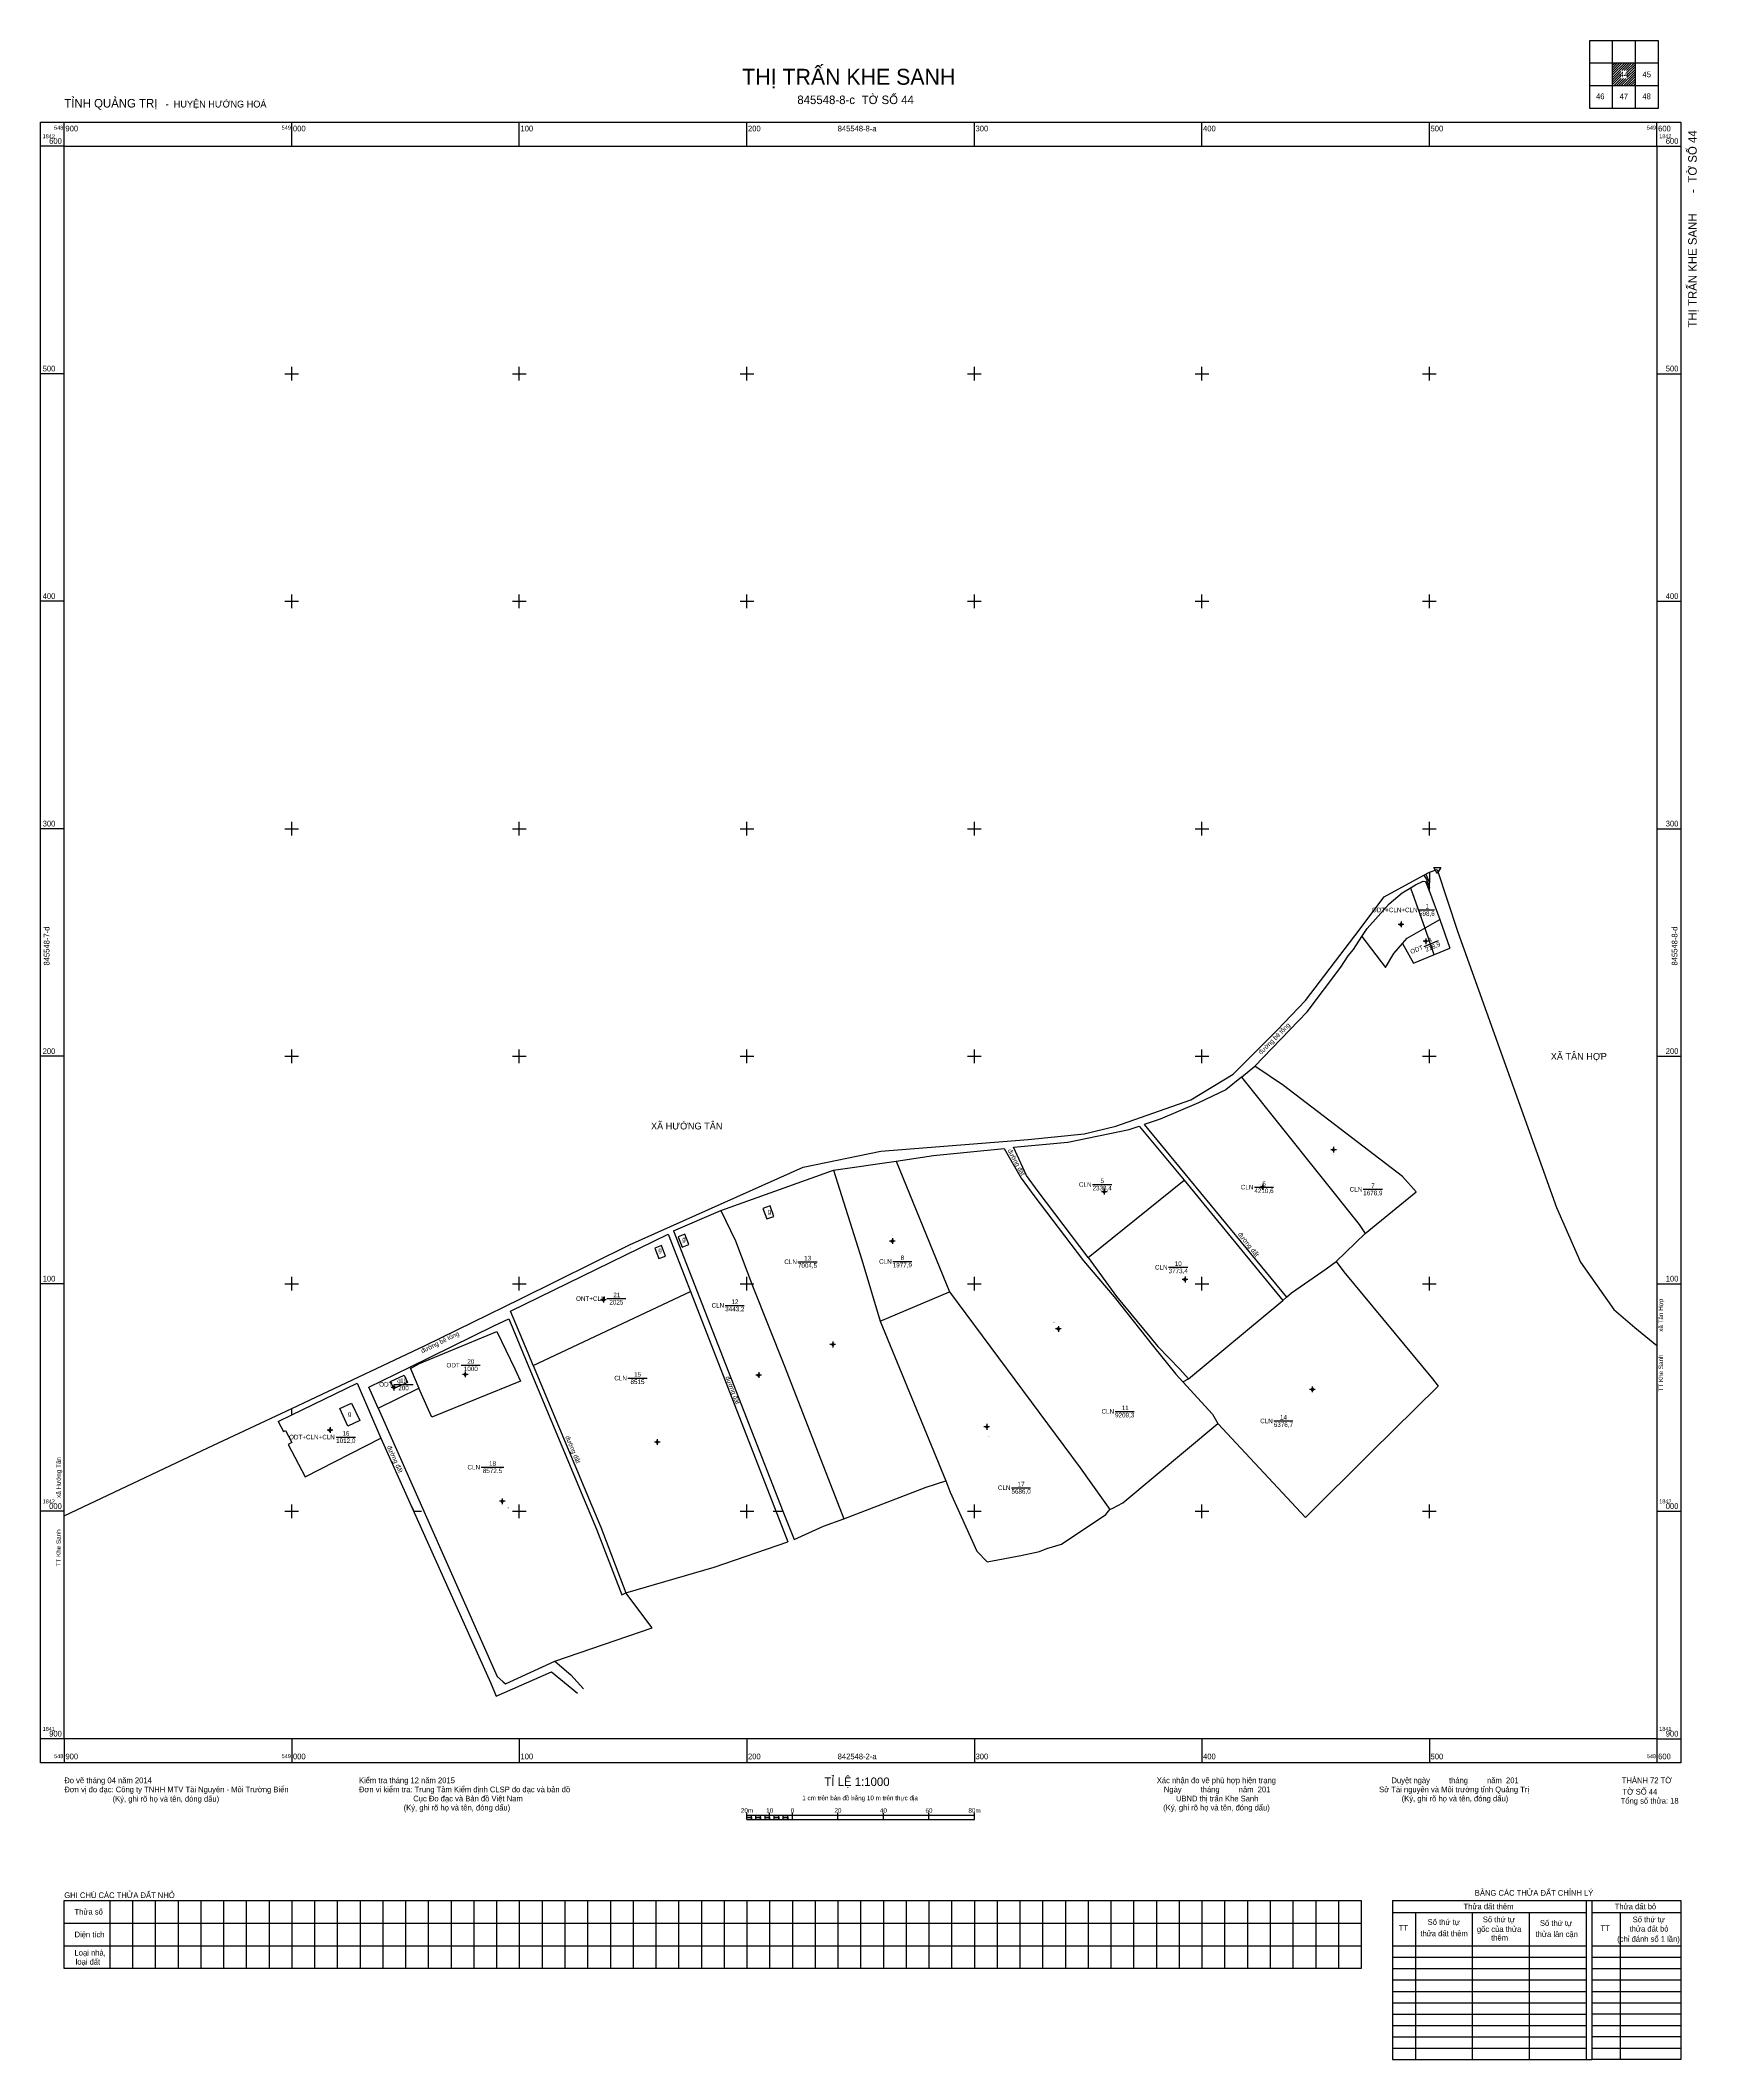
# Model space of a CAD drawing. Extents: x 548890 to 549618, y 1841759 to 1842646.
import ezdxf

# ---------------------------------------------------------------- set-up
doc = ezdxf.new("R2010")
doc.units = 0
for name, color, linetype in [('Level 10', 7, 'Continuous'), ('Level 11', 7, 'Continuous'), ('Level 13', 7, 'Continuous'), ('Level 14', 7, 'Continuous'), ('Level 15', 7, 'Continuous'), ('Level 16', 7, 'Continuous'), ('Level 2', 7, 'Continuous'), ('Level 23', 7, 'Continuous'), ('Level 24', 7, 'Continuous'), ('Level 28', 7, 'Continuous'), ('Level 31', 7, 'Continuous'), ('Level 4', 7, 'Continuous'), ('Level 46', 7, 'Continuous'), ('Level 48', 7, 'Continuous'), ('Level 50', 7, 'Continuous'), ('Level 63', 7, 'Continuous')]:
    doc.layers.add(name, color=color, linetype=linetype)

msp = doc.modelspace()

# ---------------------------------------------------------------- linework, layer by layer
at = {"layer": 'Level 10'}
for p, q in [((549265.67, 1842153.96), (549289.13, 1842096.5)), ((549350.07, 1842111.54), (549392.15, 1842145.47)), ((549458.98, 1842109.85), (549471.8, 1842122.14)), ((549106.09, 1842064.09), (549175.27, 1842096.67)), ((549258.66, 1842083.61), (549289.13, 1842096.5)), ((549394.06, 1842058.28), (549435.61, 1842092.69)), ((549435.61, 1842092.69), (549437.25, 1842094.09)), ((549051.88, 1842063.34), (549088.85, 1842081.46)), ((549258.66, 1842083.61), (549287.49, 1842013.38)), ((549051.88, 1842063.34), (549052.16, 1842062.69)), ((549052.16, 1842062.69), (549055.9, 1842054.18)), ((549052.16, 1842062.69), (549052.16, 1842062.69)), ((549037.94, 1842045.38), (549055.9, 1842054.18))]:
    msp.add_line(p, q, dxfattribs=at)
for points in [[(549488.1, 1842249.59), (549490.24, 1842251.87), (549504.57, 1842260.16)], [(549470.33, 1842252.61), (549480.66, 1842239.02), (549484.38, 1842245.16), (549488.1, 1842249.59)], [(549488.1, 1842249.59), (549493.07, 1842240.97), (549508.91, 1842247.55)], [(549471.8, 1842122.14), (549494.17, 1842140.34), (549488.15, 1842147.08), (549435.87, 1842187.13), (549423.33, 1842195.62)], [(549417.47, 1842190.87), (549469.15, 1842126.08), (549471.8, 1842122.14)], [(549238.08, 1842149.97), (549250.48, 1842110.49), (549258.66, 1842083.61)], [(549188.55, 1842132.15), (549194.95, 1842118.89), (549202.48, 1842099.05), (549216.48, 1842063.72), (549242.64, 1841996.65)], [(549458.98, 1842109.85), (549462.43, 1842105.29), (549501.32, 1842058.28), (549503.89, 1842055.05), (549474.22, 1842025.91), (549445.54, 1841997.25), (549407.06, 1842038.57)], [(549437.25, 1842094.09), (549439.39, 1842096.03), (549454.59, 1842106.57), (549458.98, 1842109.85)], [(549289.13, 1842096.5), (549346.49, 1842019.16), (549356.53, 1842004.86), (549359.57, 1842000.85)], [(549052.16, 1842062.69), (549056.1, 1842065), (549090.05, 1842078.97), (549097.97, 1842062.55), (549100.53, 1842057.25), (549061.61, 1842041.31), (549060.13, 1842044.65), (549055.9, 1842054.18)], [(549037.94, 1842045.38), (549033.92, 1842054.54), (549051.88, 1842063.34)], [(549391.58, 1842056.94), (549404.69, 1842042.64), (549407.06, 1842038.57)], [(548994.04, 1842039.47), (548996.3, 1842035.04), (548997.17, 1842035.5), (548999.97, 1842030.22), (548998.34, 1842029.35), (549005.83, 1842015.08), (549039.2, 1842032.14)], [(549359.57, 1842000.85), (549360.84, 1842001.34), (549365.19, 1842003.73), (549407.06, 1842038.57)], [(549242.64, 1841996.65), (549278.86, 1842010.66), (549287.49, 1842013.38)], [(549287.49, 1842013.38), (549289.32, 1842008.47), (549301.12, 1841982.44), (549305.57, 1841977.74), (549320.44, 1841980.54), (549328.66, 1841982.38), (549331.79, 1841983.58), (549338.3, 1841985.54), (549357.73, 1841998.55), (549359.57, 1842000.85)], [(549220.76, 1841987.59), (549233.74, 1841993.47), (549242.64, 1841996.65)], [(549146.85, 1841964.23), (549185.65, 1841975.46), (549218.07, 1841986.63)], [(549115.55, 1841934.09), (549158.41, 1841948.79), (549146.85, 1841964.23)]]:
    msp.add_lwpolyline(points, dxfattribs=at)
at = {"layer": 'Level 11'}
for p, q in [((549486.9, 1842257.98), (549486.27, 1842257.98)), ((549487.52, 1842258.6), (549486.9, 1842257.98)), ((549486.9, 1842257.98), (549487.52, 1842257.35)), ((549487.52, 1842259.23), (549487.52, 1842258.6)), ((549488.15, 1842257.98), (549487.52, 1842258.6)), ((549487.52, 1842257.35), (549488.15, 1842257.98)), ((549487.52, 1842257.35), (549487.52, 1842256.73)), ((549488.77, 1842257.98), (549488.15, 1842257.98)), ((549497.81, 1842250.56), (549497.19, 1842250.56)), ((549498.44, 1842251.19), (549497.81, 1842250.56)), ((549497.81, 1842250.56), (549498.44, 1842249.94)), ((549498.44, 1842251.81), (549498.44, 1842251.19)), ((549499.06, 1842250.56), (549498.44, 1842251.19)), ((549498.44, 1842249.94), (549499.06, 1842250.56)), ((549498.44, 1842249.94), (549498.44, 1842249.31)), ((549499.69, 1842250.56), (549499.06, 1842250.56)), ((549457.24, 1842158.88), (549456.62, 1842158.88)), ((549457.87, 1842159.51), (549457.24, 1842158.88)), ((549457.24, 1842158.88), (549457.87, 1842158.26)), ((549457.87, 1842160.13), (549457.87, 1842159.51)), ((549458.49, 1842158.88), (549457.87, 1842159.51)), ((549457.87, 1842158.26), (549458.49, 1842158.88)), ((549457.87, 1842158.26), (549457.87, 1842157.63)), ((549459.12, 1842158.88), (549458.49, 1842158.88)), ((549356.44, 1842140.44), (549355.82, 1842140.44)), ((549357.07, 1842141.06), (549356.44, 1842140.44)), ((549356.44, 1842140.44), (549357.07, 1842139.81)), ((549357.07, 1842141.69), (549357.07, 1842141.06)), ((549357.69, 1842140.44), (549357.07, 1842141.06)), ((549357.07, 1842139.81), (549357.69, 1842140.44)), ((549357.07, 1842139.81), (549357.07, 1842139.19)), ((549358.32, 1842140.44), (549357.69, 1842140.44)), ((549426.09, 1842142.48), (549425.47, 1842142.48)), ((549426.72, 1842143.1), (549426.09, 1842142.48)), ((549426.09, 1842142.48), (549426.72, 1842141.85)), ((549426.72, 1842143.73), (549426.72, 1842143.1)), ((549427.34, 1842142.48), (549426.72, 1842143.1)), ((549426.72, 1842141.85), (549427.34, 1842142.48)), ((549426.72, 1842141.85), (549426.72, 1842141.23)), ((549427.97, 1842142.48), (549427.34, 1842142.48)), ((549263.32, 1842118.78), (549262.7, 1842118.78)), ((549263.95, 1842119.41), (549263.32, 1842118.78)), ((549263.32, 1842118.78), (549263.95, 1842118.16)), ((549263.95, 1842120.03), (549263.95, 1842119.41)), ((549264.57, 1842118.78), (549263.95, 1842119.41)), ((549263.95, 1842118.16), (549264.57, 1842118.78)), ((549263.95, 1842118.16), (549263.95, 1842117.53)), ((549265.2, 1842118.78), (549264.57, 1842118.78)), ((549391.94, 1842101.88), (549391.32, 1842101.88)), ((549392.57, 1842102.51), (549391.94, 1842101.88)), ((549391.94, 1842101.88), (549392.57, 1842101.26)), ((549392.57, 1842103.13), (549392.57, 1842102.51)), ((549393.19, 1842101.88), (549392.57, 1842102.51)), ((549392.57, 1842101.26), (549393.19, 1842101.88)), ((549392.57, 1842101.26), (549392.57, 1842100.63)), ((549393.82, 1842101.88), (549393.19, 1842101.88)), ((549136.33, 1842092.98), (549135.71, 1842092.98)), ((549136.96, 1842093.6), (549136.33, 1842092.98)), ((549136.33, 1842092.98), (549136.96, 1842092.35)), ((549136.96, 1842094.23), (549136.96, 1842093.6)), ((549137.58, 1842092.98), (549136.96, 1842093.6)), ((549136.96, 1842092.35), (549137.58, 1842092.98)), ((549136.96, 1842092.35), (549136.96, 1842091.73)), ((549138.21, 1842092.98), (549137.58, 1842092.98)), ((549336.31, 1842080.14), (549335.68, 1842080.14)), ((549336.93, 1842080.77), (549336.31, 1842080.14)), ((549336.31, 1842080.14), (549336.93, 1842079.52)), ((549336.93, 1842081.39), (549336.93, 1842080.77)), ((549337.56, 1842080.14), (549336.93, 1842080.77)), ((549336.93, 1842079.52), (549337.56, 1842080.14)), ((549336.93, 1842079.52), (549336.93, 1842078.89)), ((549338.18, 1842080.14), (549337.56, 1842080.14)), ((549237.16, 1842073.31), (549236.53, 1842073.31)), ((549237.78, 1842073.94), (549237.16, 1842073.31)), ((549237.16, 1842073.31), (549237.78, 1842072.69)), ((549237.78, 1842074.56), (549237.78, 1842073.94)), ((549238.41, 1842073.31), (549237.78, 1842073.94)), ((549237.78, 1842072.69), (549238.41, 1842073.31)), ((549237.78, 1842072.69), (549237.78, 1842072.06)), ((549239.03, 1842073.31), (549238.41, 1842073.31)), ((549075.58, 1842060.14), (549074.96, 1842060.14)), ((549076.21, 1842060.77), (549075.58, 1842060.14)), ((549075.58, 1842060.14), (549076.21, 1842059.52)), ((549076.21, 1842061.39), (549076.21, 1842060.77)), ((549076.83, 1842060.14), (549076.21, 1842060.77)), ((549076.21, 1842059.52), (549076.83, 1842060.14)), ((549076.21, 1842059.52), (549076.21, 1842058.89)), ((549077.46, 1842060.14), (549076.83, 1842060.14)), ((549204.6, 1842059.87), (549203.98, 1842059.87)), ((549205.23, 1842060.5), (549204.6, 1842059.87)), ((549204.6, 1842059.87), (549205.23, 1842059.25)), ((549205.23, 1842061.12), (549205.23, 1842060.5)), ((549205.85, 1842059.87), (549205.23, 1842060.5)), ((549205.23, 1842059.25), (549205.85, 1842059.87)), ((549206.48, 1842059.87), (549205.85, 1842059.87)), ((549044.29, 1842054.36), (549043.66, 1842054.36)), ((549044.91, 1842054.99), (549044.29, 1842054.36)), ((549044.29, 1842054.36), (549044.91, 1842053.74)), ((549044.91, 1842055.61), (549044.91, 1842054.99)), ((549045.54, 1842054.36), (549044.91, 1842054.99)), ((549044.91, 1842053.74), (549045.54, 1842054.36)), ((549044.91, 1842053.74), (549044.91, 1842053.11)), ((549046.16, 1842054.36), (549045.54, 1842054.36)), ((549205.23, 1842059.25), (549205.23, 1842058.62)), ((549447.91, 1842053.55), (549447.28, 1842053.55)), ((549448.53, 1842054.18), (549447.91, 1842053.55)), ((549447.91, 1842053.55), (549448.53, 1842052.93)), ((549448.53, 1842054.8), (549448.53, 1842054.18)), ((549449.16, 1842053.55), (549448.53, 1842054.18)), ((549448.53, 1842052.93), (549449.16, 1842053.55)), ((549448.53, 1842052.93), (549448.53, 1842052.3)), ((549449.78, 1842053.55), (549449.16, 1842053.55)), ((549016.19, 1842035.7), (549015.57, 1842035.7)), ((549016.82, 1842036.32), (549016.19, 1842035.7)), ((549016.19, 1842035.7), (549016.82, 1842035.07)), ((549016.82, 1842036.95), (549016.82, 1842036.32)), ((549017.44, 1842035.7), (549016.82, 1842036.32)), ((549016.82, 1842035.07), (549017.44, 1842035.7)), ((549016.82, 1842035.07), (549016.82, 1842034.45)), ((549018.07, 1842035.7), (549017.44, 1842035.7)), ((549304.83, 1842037.12), (549304.21, 1842037.12)), ((549305.46, 1842037.75), (549304.83, 1842037.12)), ((549304.83, 1842037.12), (549305.46, 1842036.5)), ((549305.46, 1842038.37), (549305.46, 1842037.75)), ((549306.08, 1842037.12), (549305.46, 1842037.75)), ((549305.46, 1842036.5), (549306.08, 1842037.12)), ((549305.46, 1842036.5), (549305.46, 1842035.87)), ((549306.71, 1842037.12), (549306.08, 1842037.12)), ((549159.96, 1842030.45), (549159.34, 1842030.45)), ((549160.59, 1842031.07), (549159.96, 1842030.45)), ((549159.96, 1842030.45), (549160.59, 1842029.82)), ((549160.59, 1842031.7), (549160.59, 1842031.07)), ((549161.21, 1842030.45), (549160.59, 1842031.07)), ((549160.59, 1842029.82), (549161.21, 1842030.45)), ((549160.59, 1842029.82), (549160.59, 1842029.2)), ((549161.84, 1842030.45), (549161.21, 1842030.45)), ((549091.86, 1842004.4), (549091.24, 1842004.4)), ((549092.49, 1842005.03), (549091.86, 1842004.4)), ((549091.86, 1842004.4), (549092.49, 1842003.78)), ((549092.49, 1842005.65), (549092.49, 1842005.03)), ((549093.11, 1842004.4), (549092.49, 1842005.03)), ((549092.49, 1842003.78), (549093.11, 1842004.4)), ((549092.49, 1842003.78), (549092.49, 1842003.15)), ((549093.74, 1842004.4), (549093.11, 1842004.4))]:
    msp.add_line(p, q, dxfattribs=at)
for centre in [(549487.52, 1842257.98), (549498.44, 1842250.56), (549457.87, 1842158.88), (549357.07, 1842140.44), (549426.72, 1842142.48), (549263.95, 1842118.78), (549392.57, 1842101.88), (549136.96, 1842092.98), (549336.93, 1842080.14), (549237.78, 1842073.31), (549076.21, 1842060.14), (549205.23, 1842059.87), (549044.91, 1842054.36), (549448.53, 1842053.55), (549016.82, 1842035.7), (549305.46, 1842037.12), (549160.59, 1842030.45), (549092.49, 1842004.4)]:
    msp.add_circle(centre, 0.15, dxfattribs=at)
at = {"layer": 'Level 13'}
for p, q in [((549495.41, 1842264.31), (549502.28, 1842264.31)), ((549497.62, 1842248.28), (549503.98, 1842250.91)), ((549351.94, 1842143.64), (549360.36, 1842143.64)), ((549423.06, 1842142.48), (549431.48, 1842142.48)), ((549470.91, 1842141.51), (549479.34, 1842141.51)), ((549222.42, 1842109.67), (549230.86, 1842109.67)), ((549264.09, 1842109.82), (549272.52, 1842109.82)), ((549385.35, 1842107.26), (549393.76, 1842107.26)), ((549138.42, 1842093.48), (549146.84, 1842093.48)), ((549190.47, 1842090.51), (549198.89, 1842090.51)), ((549074.43, 1842064.22), (549082.85, 1842064.22)), ((549044.85, 1842055.77), (549053.27, 1842055.77)), ((549147.71, 1842058.55), (549156.13, 1842058.55)), ((549361.84, 1842043.89), (549370.27, 1842043.89)), ((549431.6, 1842039.7), (549440.02, 1842039.7)), ((549019.52, 1842032.63), (549027.94, 1842032.63)), ((549083.18, 1842019.39), (549093.16, 1842019.39)), ((549316.3, 1842010.36), (549324.72, 1842010.36))]:
    msp.add_line(p, q, dxfattribs=at)
at = {"layer": 'Level 14'}
for points in [[(549207.09, 1842133.08), (549208.74, 1842128.51), (549211.87, 1842129.64), (549210.21, 1842134.22)], [(549169.77, 1842120.69), (549171.54, 1842116.09), (549174.52, 1842117.24), (549172.75, 1842121.84)], [(549164.23, 1842112.2), (549162.47, 1842116.82), (549159.51, 1842115.69), (549161.27, 1842111.07)], [(549044.86, 1842053.9), (549043.41, 1842057.05), (549049.36, 1842059.8), (549050.82, 1842056.65)], [(549021.05, 1842045.15), (549026.26, 1842047.59), (549029.88, 1842039.84), (549024.67, 1842037.4)]]:
    msp.add_lwpolyline(points, close=True, dxfattribs=at)
at = {"layer": 'Level 23'}
for p, q in [((549504.57, 1842260.16), (549508.91, 1842247.55)), ((549417.47, 1842190.87), (549423.33, 1842195.62)), ((549188.55, 1842132.15), (549238.08, 1842149.97)), ((549238.08, 1842149.97), (549265.67, 1842153.96)), ((549392.15, 1842145.47), (549435.61, 1842092.69)), ((549167.74, 1842123.33), (549188.55, 1842132.15)), ((549167.74, 1842123.33), (549215.83, 1842000)), ((549167.74, 1842123.33), (549167.74, 1842123.33)), ((549175.27, 1842096.67), (549218.07, 1841986.63)), ((549391.58, 1842056.94), (549394.06, 1842058.28)), ((549039.2, 1842032.14), (549051.92, 1842003.74)), ((549051.92, 1842003.74), (549053.59, 1842000)), ((549215.83, 1842000), (549220.76, 1841987.59)), ((549114.15, 1841929.49), (549125.53, 1841920.12)), ((549483.84, 1841829), (549610.5, 1841829)), ((549483.84, 1841829), (549483.84, 1841759)), ((549568.84, 1841829), (549568.84, 1841759)), ((549571.34, 1841829), (549571.34, 1841759)), ((549610.5, 1841829), (549610.5, 1841759)), ((549483.84, 1841823.63), (549568.84, 1841823.63)), ((549493.84, 1841823.63), (549493.84, 1841759)), ((549518.84, 1841823.63), (549518.84, 1841759)), ((549543.84, 1841823.63), (549543.84, 1841759)), ((549571.34, 1841823.63), (549610.5, 1841823.63)), ((549583.84, 1841823.63), (549583.84, 1841759)), ((549483.84, 1841809), (549568.84, 1841809)), ((549483.84, 1841804), (549568.84, 1841804)), ((549571.34, 1841809), (549610.5, 1841809)), ((549571.34, 1841804), (549610.5, 1841804)), ((549483.84, 1841799), (549568.84, 1841799)), ((549483.84, 1841794), (549568.84, 1841794)), ((549571.34, 1841799), (549610.5, 1841799)), ((549571.34, 1841794), (549610.5, 1841794)), ((549483.84, 1841789), (549568.84, 1841789)), ((549571.34, 1841789), (549610.5, 1841789)), ((549483.84, 1841784), (549568.84, 1841784)), ((549483.84, 1841779), (549568.84, 1841779)), ((549571.34, 1841784), (549610.5, 1841784)), ((549610.5, 1841779), (549571.34, 1841779)), ((549483.84, 1841774), (549568.84, 1841774)), ((549483.84, 1841769), (549568.84, 1841769)), ((549571.34, 1841774), (549610.5, 1841774)), ((549610.5, 1841769), (549571.34, 1841769)), ((549483.84, 1841764), (549568.84, 1841764)), ((549483.84, 1841759), (549568.84, 1841759)), ((549568.84, 1841759), (549571.34, 1841759)), ((549571.34, 1841764), (549610.5, 1841764)), ((549610.5, 1841759), (549571.34, 1841759))]:
    msp.add_line(p, q, dxfattribs=at)
for points in [[(549470.33, 1842252.61), (549472.6, 1842256.18), (549482.29, 1842266.95), (549488.06, 1842271.82), (549491.23, 1842273.68), (549493.83, 1842275.41), (549497.24, 1842276.95), (549498.34, 1842276.85), (549500, 1842272.4), (549504.57, 1842260.16)], [(549423.33, 1842195.62), (549446.31, 1842219.5), (549461, 1842239.23), (549464.22, 1842244.2), (549466.68, 1842246.87), (549470.33, 1842252.61)], [(549417.47, 1842190.87), (549410.47, 1842185.21), (549398.5, 1842179.57), (549381.59, 1842172.42), (549374.62, 1842170.07), (549437.25, 1842094.09)], [(549350.07, 1842111.54), (549328.09, 1842140.62), (549322.92, 1842147.56), (549317.2, 1842160.01), (549341.01, 1842162.25), (549368.01, 1842167.83), (549372.44, 1842169.33), (549392.15, 1842145.47)], [(549265.67, 1842153.96), (549281.99, 1842156.38), (549313.02, 1842159.42), (549320.52, 1842146.42), (549326.2, 1842138.85), (549347.95, 1842110.06), (549361.37, 1842094.24), (549378.78, 1842072.36), (549388.55, 1842060.28), (549391.58, 1842056.94)], [(549106.09, 1842064.09), (549103.85, 1842069.45), (549096.14, 1842087.9), (549165.47, 1842121.86), (549172.81, 1842102.99), (549175.27, 1842096.67)], [(549350.07, 1842111.54), (549362.53, 1842094.38), (549380.68, 1842072.49), (549390.28, 1842062.42), (549394.06, 1842058.28)], [(549088.85, 1842081.46), (549095.34, 1842084.64), (549103.48, 1842065.16), (549133.99, 1841992.19), (549145.06, 1841963.28), (549146.85, 1841964.23)], [(549106.09, 1842064.09), (549131.91, 1842002.37), (549135.84, 1841992.96), (549146.85, 1841964.23)], [(548994.04, 1842039.47), (549000, 1842042.36), (549028.79, 1842056.31), (549039.2, 1842032.14)], [(549037.94, 1842045.38), (549090.26, 1841927.32), (549092.68, 1841925.24), (549093.92, 1841924.17), (549115.55, 1841934.09)], [(549051.92, 1842003.74), (549087.33, 1841924.75), (549089.85, 1841918.72), (549114.15, 1841929.49)], [(549115.55, 1841934.09), (549122.6, 1841928.13), (549128.26, 1841921.95)], [(549200, 1841864.5), (549200, 1841867.5)], [(549200, 1841866.5), (549300, 1841866.5)], [(549200, 1841864.5), (549300, 1841864.5)], [(549202, 1841864.5), (549202, 1841866.5)], [(549204, 1841864.5), (549204, 1841866.5)], [(549206, 1841864.5), (549206, 1841866.5)], [(549208, 1841864.5), (549208, 1841866.5)], [(549210, 1841864.5), (549210, 1841867.5)], [(549210, 1841864.5), (549210, 1841866.5)], [(549212, 1841864.5), (549212, 1841866.5)], [(549214, 1841864.5), (549214, 1841866.5)], [(549216, 1841864.5), (549216, 1841866.5)], [(549218, 1841864.5), (549218, 1841866.5)], [(549220, 1841864.5), (549220, 1841867.5)], [(549240, 1841864.5), (549240, 1841867.5)], [(549260, 1841864.5), (549260, 1841867.5)], [(549280, 1841864.5), (549280, 1841867.5)], [(549300, 1841864.5), (549300, 1841867.5)], [(549470, 1841799), (548900, 1841799), (548900, 1841829), (549470, 1841829)], [(548920, 1841829), (548920, 1841799)], [(548930, 1841829), (548930, 1841799)], [(548940, 1841829), (548940, 1841799)], [(548950, 1841829), (548950, 1841799)], [(548960, 1841829), (548960, 1841799)], [(548970, 1841829), (548970, 1841799)], [(548980, 1841829), (548980, 1841799)], [(548990, 1841829), (548990, 1841799)], [(549000, 1841829), (549000, 1841799)], [(549010, 1841829), (549010, 1841799)], [(549020, 1841829), (549020, 1841799)], [(549030, 1841829), (549030, 1841799)], [(549040, 1841829), (549040, 1841799)], [(549050, 1841829), (549050, 1841799)], [(549060, 1841829), (549060, 1841799)], [(549070, 1841829), (549070, 1841799)], [(549080, 1841829), (549080, 1841799)], [(549090, 1841829), (549090, 1841799)], [(549100, 1841829), (549100, 1841799)], [(549110, 1841829), (549110, 1841799)], [(549120, 1841829), (549120, 1841799)], [(549130, 1841829), (549130, 1841799)], [(549140, 1841829), (549140, 1841799)], [(549150, 1841829), (549150, 1841799)], [(549160, 1841829), (549160, 1841799)], [(549170, 1841829), (549170, 1841799)], [(549180, 1841829), (549180, 1841799)], [(549190, 1841829), (549190, 1841799)], [(549200, 1841829), (549200, 1841799)], [(549210, 1841829), (549210, 1841799)], [(549220, 1841829), (549220, 1841799)], [(549230, 1841829), (549230, 1841799)], [(549240, 1841829), (549240, 1841799)], [(549250, 1841829), (549250, 1841799)], [(549260, 1841829), (549260, 1841799)], [(549270, 1841829), (549270, 1841799)], [(549280, 1841829), (549280, 1841799)], [(549290, 1841829), (549290, 1841799)], [(549300, 1841829), (549300, 1841799)], [(549310, 1841829), (549310, 1841799)], [(549320, 1841829), (549320, 1841799)], [(549330, 1841829), (549330, 1841799)], [(549340, 1841829), (549340, 1841799)], [(549350, 1841829), (549350, 1841799)], [(549360, 1841829), (549360, 1841799)], [(549370, 1841829), (549370, 1841799)], [(549380, 1841829), (549380, 1841799)], [(549390, 1841829), (549390, 1841799)], [(549400, 1841829), (549400, 1841799)], [(549410, 1841829), (549410, 1841799)], [(549420, 1841829), (549420, 1841799)], [(549430, 1841829), (549430, 1841799)], [(549440, 1841829), (549440, 1841799)], [(549450, 1841829), (549450, 1841799)], [(549460, 1841829), (549460, 1841799)], [(549470, 1841829), (549470, 1841799)], [(548900, 1841819), (549470, 1841819)], [(548900, 1841809), (549470, 1841809)]]:
    msp.add_lwpolyline(points, dxfattribs=at)
for points in [[(549200, 1841864.5), (549200, 1841865.5), (549202, 1841865.5), (549202, 1841864.5)], [(549204, 1841864.5), (549204, 1841865.5), (549206, 1841865.5), (549206, 1841864.5)], [(549208, 1841864.5), (549208, 1841865.5), (549210, 1841865.5), (549210, 1841864.5)], [(549212, 1841864.5), (549212, 1841865.5), (549214, 1841865.5), (549214, 1841864.5)], [(549216, 1841864.5), (549216, 1841865.5), (549218, 1841865.5), (549218, 1841864.5)]]:
    msp.add_lwpolyline(points, close=True, dxfattribs=at)
at = {"layer": 'Level 24'}
for p, q in [((549500, 1842274.11), (549500, 1842276.17)), ((549500, 1842272.4), (549500, 1842274.11)), ((549000, 1842042.36), (549000, 1842045.25)), ((549053.59, 1842000), (549057.03, 1842000)), ((549211.53, 1842000), (549215.83, 1842000))]:
    msp.add_line(p, q, dxfattribs=at)
for points in [[(549497.55, 1842279.6), (549498.49, 1842280.1), (549500, 1842280.91)], [(549500, 1842280.91), (549500, 1842276.17)]]:
    msp.add_lwpolyline(points, dxfattribs=at)
at = {"layer": 'Level 31'}
msp.add_line((549498.49, 1842280.1), (549500, 1842276.17), dxfattribs=at)
msp.add_lwpolyline([(549497.55, 1842279.6), (549498.75, 1842277.65), (549499.07, 1842276.7), (549500, 1842274.11)], dxfattribs=at)
at = {"layer": 'Level 46'}
for points in [[(549497.55, 1842279.6), (549500, 1842280.91), (549503.46, 1842282.06)], [(549503.46, 1842282.06), (549512.54, 1842254.6), (549555.91, 1842133.55), (549566.36, 1842109.43), (549580.99, 1842088.64), (549590.34, 1842080.72), (549600, 1842072.84)], [(549224.71, 1842151.28), (549258.86, 1842158.33), (549323.63, 1842163.39), (549348.2, 1842165.92), (549362.2, 1842169.26), (549395.09, 1842180.89), (549413.79, 1842192.18), (549433.03, 1842211.43), (549445.54, 1842224.52), (549467.23, 1842252.98), (549480.06, 1842270.06), (549497.55, 1842279.6)], [(548900, 1841997.96), (548963.08, 1842027.91), (549000, 1842045.25), (549058.68, 1842072.82), (549100.46, 1842093.34), (549148.47, 1842117.12), (549224.71, 1842151.28)]]:
    msp.add_lwpolyline(points, dxfattribs=at)
msp.add_lwpolyline([(549501.96, 1842282.94), (549504.96, 1842282.94), (549503.46, 1842280.34)], close=True, dxfattribs=at)
at = {"layer": 'Level 50'}
for p, q in [((549491.73, 1842274.01), (549497.91, 1842256.31)), ((549497.91, 1842256.31), (549501.98, 1842244.67))]:
    msp.add_line(p, q, dxfattribs=at)
at = {"layer": 'Level 63'}
for p, q in [((549580.5, 1842635.56), (549581.44, 1842636.5)), ((549580.5, 1842634.5), (549582.5, 1842636.5)), ((549580.5, 1842633.44), (549583.56, 1842636.5)), ((549580.5, 1842632.38), (549584.62, 1842636.5)), ((549580.5, 1842631.32), (549585.68, 1842636.5)), ((549580.5, 1842630.25), (549586.75, 1842636.5)), ((549584.56, 1842633.25), (549587.81, 1842636.5)), ((549585.62, 1842633.25), (549588.87, 1842636.5)), ((549586.68, 1842633.25), (549589.93, 1842636.5)), ((549580.5, 1842629.19), (549584.18, 1842632.87)), ((549580.5, 1842628.13), (549584.18, 1842631.81)), ((549580.5, 1842627.07), (549584.18, 1842630.75)), ((549580.99, 1842626.5), (549584.24, 1842629.75)), ((549582.05, 1842626.5), (549585.3, 1842629.75)), ((549583.11, 1842626.5), (549586.36, 1842629.75)), ((549584.17, 1842626.5), (549590.5, 1842632.83)), ((549585.23, 1842626.5), (549590.5, 1842631.77)), ((549586.29, 1842626.5), (549590.5, 1842630.71)), ((549586.81, 1842632.32), (549590.5, 1842636.01)), ((549586.81, 1842631.26), (549590.5, 1842634.95)), ((549586.81, 1842630.2), (549590.5, 1842633.89)), ((549587.35, 1842626.5), (549590.5, 1842629.65)), ((549588.41, 1842626.5), (549590.5, 1842628.59)), ((549589.47, 1842626.5), (549590.5, 1842627.53))]:
    msp.add_line(p, q, dxfattribs=at)
for points in [[(549600.5, 1842616.5), (549570.5, 1842616.5), (549570.5, 1842646.5), (549600.5, 1842646.5)], [(548889.5, 1842610.5), (549610.5, 1842610.5), (549610.5, 1841889.5), (548889.5, 1841889.5)], [(548900, 1842600), (549600, 1842600), (549600, 1841900), (548900, 1841900)]]:
    msp.add_lwpolyline(points, close=True, dxfattribs=at)
for points in [[(549580.5, 1842616.5), (549580.5, 1842646.5)], [(549590.5, 1842616.5), (549590.5, 1842646.5)], [(549600.5, 1842636.5), (549570.5, 1842636.5)], [(549600.5, 1842626.5), (549570.5, 1842626.5)], [(548900, 1842600), (548900, 1842610.5)], [(549000, 1842600), (549000, 1842610.5)], [(549100, 1842600), (549100, 1842610.5)], [(549200, 1842600), (549200, 1842610.5)], [(549300, 1842600), (549300, 1842610.5)], [(549400, 1842600), (549400, 1842610.5)], [(549500, 1842600), (549500, 1842610.5)], [(549600, 1842600), (549600, 1842610.5)], [(548900, 1842600), (548889.5, 1842600)], [(549600, 1842600), (549610.5, 1842600)], [(548900, 1842500), (548889.5, 1842500)], [(548997, 1842500), (549003, 1842500)], [(549000, 1842497), (549000, 1842503)], [(549097, 1842500), (549103, 1842500)], [(549100, 1842497), (549100, 1842503)], [(549197, 1842500), (549203, 1842500)], [(549200, 1842497), (549200, 1842503)], [(549297, 1842500), (549303, 1842500)], [(549300, 1842497), (549300, 1842503)], [(549397, 1842500), (549403, 1842500)], [(549400, 1842497), (549400, 1842503)], [(549497, 1842500), (549503, 1842500)], [(549500, 1842497), (549500, 1842503)], [(549600, 1842500), (549610.5, 1842500)], [(548900, 1842400), (548889.5, 1842400)], [(548997, 1842400), (549003, 1842400)], [(549000, 1842397), (549000, 1842403)], [(549097, 1842400), (549103, 1842400)], [(549100, 1842397), (549100, 1842403)], [(549197, 1842400), (549203, 1842400)], [(549200, 1842397), (549200, 1842403)], [(549297, 1842400), (549303, 1842400)], [(549300, 1842397), (549300, 1842403)], [(549397, 1842400), (549403, 1842400)], [(549400, 1842397), (549400, 1842403)], [(549497, 1842400), (549503, 1842400)], [(549500, 1842397), (549500, 1842403)], [(549600, 1842400), (549610.5, 1842400)], [(548900, 1842300), (548889.5, 1842300)], [(548997, 1842300), (549003, 1842300)], [(549000, 1842297), (549000, 1842303)], [(549097, 1842300), (549103, 1842300)], [(549100, 1842297), (549100, 1842303)], [(549197, 1842300), (549203, 1842300)], [(549200, 1842297), (549200, 1842303)], [(549297, 1842300), (549303, 1842300)], [(549300, 1842297), (549300, 1842303)], [(549397, 1842300), (549403, 1842300)], [(549400, 1842297), (549400, 1842303)], [(549497, 1842300), (549503, 1842300)], [(549500, 1842297), (549500, 1842303)], [(549600, 1842300), (549610.5, 1842300)], [(549000, 1842197), (549000, 1842203)], [(549100, 1842197), (549100, 1842203)], [(549200, 1842197), (549200, 1842203)], [(549300, 1842197), (549300, 1842203)], [(549400, 1842197), (549400, 1842203)], [(549500, 1842197), (549500, 1842203)], [(548900, 1842200), (548889.5, 1842200)], [(548997, 1842200), (549003, 1842200)], [(549097, 1842200), (549103, 1842200)], [(549197, 1842200), (549203, 1842200)], [(549297, 1842200), (549303, 1842200)], [(549397, 1842200), (549403, 1842200)], [(549497, 1842200), (549503, 1842200)], [(549600, 1842200), (549610.5, 1842200)], [(548900, 1842100), (548889.5, 1842100)], [(548997, 1842100), (549003, 1842100)], [(549000, 1842097), (549000, 1842103)], [(549097, 1842100), (549103, 1842100)], [(549100, 1842097), (549100, 1842103)], [(549197, 1842100), (549203, 1842100)], [(549200, 1842097), (549200, 1842103)], [(549297, 1842100), (549303, 1842100)], [(549300, 1842097), (549300, 1842103)], [(549397, 1842100), (549403, 1842100)], [(549400, 1842097), (549400, 1842103)], [(549497, 1842100), (549503, 1842100)], [(549500, 1842097), (549500, 1842103)], [(549600, 1842100), (549610.5, 1842100)], [(548900, 1842000), (548889.5, 1842000)], [(548997, 1842000), (549003, 1842000)], [(549000, 1841997), (549000, 1842003)], [(549097, 1842000), (549103, 1842000)], [(549100, 1841997), (549100, 1842003)], [(549197, 1842000), (549203, 1842000)], [(549200, 1841997), (549200, 1842003)], [(549297, 1842000), (549303, 1842000)], [(549300, 1841997), (549300, 1842003)], [(549397, 1842000), (549403, 1842000)], [(549400, 1841997), (549400, 1842003)], [(549497, 1842000), (549503, 1842000)], [(549500, 1841997), (549500, 1842003)], [(549600, 1842000), (549610.5, 1842000)], [(548900, 1841900), (548889.5, 1841900)], [(548900, 1841900), (548900, 1841889.5)], [(549000, 1841900), (549000, 1841889.5)], [(549100, 1841900), (549100, 1841889.5)], [(549200, 1841900), (549200, 1841889.5)], [(549300, 1841900), (549300, 1841889.5)], [(549400, 1841900), (549400, 1841889.5)], [(549500, 1841900), (549500, 1841889.5)], [(549600, 1841900), (549600, 1841889.5)], [(549600, 1841900), (549610.5, 1841900)]]:
    msp.add_lwpolyline(points, dxfattribs=at)

# ---------------------------------------------------------------- texts
at = {"layer": 'Level 13'}
for s, p in [('1', (549498.32, 1842264.91)), ('5', (549355.43, 1842144.24)), ('6', (549426.56, 1842143.08)), ('7', (549474.41, 1842142.11)), ('13', (549225.15, 1842110.27)), ('8', (549267.59, 1842110.42)), ('10', (549388.07, 1842107.86)), ('12', (549193.2, 1842091.11)), ('15', (549150.42, 1842059.15)), ('11', (549364.76, 1842044.49)), ('14', (549434.32, 1842040.3)), ('18', (549086.68, 1842019.99)), ('17', (549319.02, 1842010.96))]:
    msp.add_text(s, height=2, dxfattribs=at).set_placement(p)
for s, rotation, p in [('4', 22.5582, (549499.91, 1842249.88)), ('21', 360, (549141.33, 1842094.08)), ('20', 360, (549077.15, 1842064.82)), ('19', 360, (549047.57, 1842056.37)), ('16', 360, (549022.24, 1842033.23))]:
    msp.add_text(s, height=2, rotation=rotation, dxfattribs=at).set_placement(p)
at = {"layer": 'Level 15'}
for s, p in [('UBND thị trấn quản lý', (549498.32, 1842277.66)), ('Khối 1', (549498.8, 1842277.54)), ('Khối 1', (549498.8, 1842277.42)), ('UBND thị trấn quản lý', (549498.82, 1842279.07)), ('DTL', (549498.86, 1842277.78)), ('2', (549498.97, 1842277.9)), ('Khối 1', (549499.3, 1842278.95)), ('Khối 1', (549499.3, 1842278.83)), ('DGT', (549499.34, 1842279.19)), ('3', (549499.46, 1842279.31)), ('ODT+CLN', (549487.22, 1842259.33)), ('Khối 1', (549487.37, 1842259.09)), ('Khối 1', (549487.37, 1842258.97)), ('1', (549487.54, 1842259.45)), ('Khối 1', (549498.64, 1842249.89)), ('Khối 1', (549498.64, 1842249.77)), ('ODT', (549498.68, 1842250.13)), ('4', (549498.8, 1842250.25)), ('7', (549458.11, 1842157.09)), ('Khối 1', (549457.96, 1842156.73)), ('Khối 1', (549457.96, 1842156.61)), ('CLN', (549458.01, 1842156.97)), ('Khối 1', (549354.86, 1842144.48)), ('Khối 1', (549354.86, 1842144.36)), ('CLN', (549354.91, 1842144.72)), ('5', (549355.02, 1842144.84)), ('Khối 1', (549425.25, 1842143.4)), ('Khối 1', (549425.25, 1842143.28)), ('CLN', (549425.3, 1842143.64)), ('6', (549425.41, 1842143.76)), ('UBND thị trấn quản lý', (549148.18, 1842115.58)), ('Khối 1', (549148.66, 1842115.46)), ('Khối 1', (549148.66, 1842115.34)), ('DGT', (549148.7, 1842115.7)), ('9', (549148.82, 1842115.82)), ('Khối 1', (549262.79, 1842119.85)), ('Khối 1', (549262.79, 1842119.73)), ('CLN', (549262.84, 1842120.09)), ('8', (549262.95, 1842120.21)), ('Khối 1', (549392.38, 1842101.57)), ('Khối 1', (549392.38, 1842101.45)), ('CLN', (549392.43, 1842101.81)), ('Bình', (549392.44, 1842101.69)), ('Số', (549392.5, 1842101.33)), ('10', (549392.5, 1842101.93)), ('Khối 1', (549334.71, 1842082.88)), ('Khối 1', (549334.71, 1842082.76)), ('CLN', (549334.76, 1842083.12)), ('11', (549334.84, 1842083.24)), ('Hoàng Thị Thuận', (549237.74, 1842073.54)), ('Phan Hương Xen', (549237.75, 1842073.9)), ('Khóm1', (549238.06, 1842073.78)), ('Khối 7', (549238.06, 1842073.66)), ('CLN', (549238.12, 1842074.02)), ('13', (549238.19, 1842074.14)), ('Thôn An Lợi -Triệu Độ -Triệu Phong', (549203.71, 1842060.17)), ('Hoàng Thị Thuận', (549204.28, 1842059.93)), ('Phan Văn Diệp', (549204.35, 1842060.29)), ('Khối 7', (549204.6, 1842060.05)), ('CLN', (549204.66, 1842060.41)), ('12', (549204.74, 1842060.53)), ('Nguyễn Thị Nga', (549448.47, 1842054.12)), ('Trần Văn My', (549448.56, 1842054.48)), ('Khối 1', (549448.76, 1842054.36)), ('Khối 1', (549448.76, 1842054.24)), ('CLN', (549448.81, 1842054.6)), ('14', (549448.88, 1842054.72)), ('Nguyễn Văn Hoàng', (549016.34, 1842035.75)), ('Cao Thị Chanh', (549016.47, 1842035.39)), ('ODT+CLN', (549016.58, 1842035.87)), ('Khối 7', (549016.72, 1842035.63)), ('Khối 7', (549016.72, 1842035.51)), ('16', (549016.85, 1842035.99)), ('Nguyễn Thế Hùng', (549157.45, 1842040.62)), ('Hồ Thị Ngọc', (549157.61, 1842040.26)), ('Khối 7', (549157.79, 1842040.38)), ('Khối 2', (549157.8, 1842040.5)), ('CLN', (549157.85, 1842040.74)), ('15', (549157.92, 1842040.86)), ('CLN', (549306.33, 1842032.99)), ('17', (549306.39, 1842033.11)), ('Khối 1', (549306.28, 1842032.75)), ('Khối 1', (549306.28, 1842032.63)), ('Hoàng Văn Quynh', (549094.64, 1842001.73)), ('Trương Thị Liên', (549094.69, 1842001.37)), ('Khối 1', (549094.99, 1842001.61)), ('Khối 1', (549094.99, 1842001.49)), ('CLN', (549095.04, 1842001.85)), ('18', (549095.11, 1842001.97))]:
    msp.add_text(s, height=0.1, dxfattribs=at).set_placement(p)
at = {"layer": 'Level 16'}
for p in [(549209.12, 1842130.74), (549161.1, 1842113.91), (549171.61, 1842118.67), (549046.32, 1842056.37), (549024.7, 1842041.98)]:
    msp.add_text('g', height=2, dxfattribs=at).set_placement(p)
at = {"layer": 'Level 2'}
for s, p in [('ODT+CLN+CLN', (549474.7, 1842263.31)), ('CLN', (549345.98, 1842142.64)), ('CLN', (549417.1, 1842141.48)), ('CLN', (549464.95, 1842140.51)), ('CLN', (549216.46, 1842108.67)), ('CLN', (549258.13, 1842108.82)), ('CLN', (549379.39, 1842106.26)), ('CLN', (549184.51, 1842089.51)), ('CLN', (549141.75, 1842057.55)), ('CLN', (549355.88, 1842042.89)), ('CLN', (549425.63, 1842038.7)), ('CLN', (549077.22, 1842018.39)), ('CLN', (549310.34, 1842009.36))]:
    msp.add_text(s, height=2, dxfattribs=at).set_placement(p)
for s, rotation, p in [('ODT', 22.5582, (549492.06, 1842244.88)), ('ONT+CLN', 360, (549124.92, 1842092.48)), ('ODT', 360, (549067.99, 1842063.22)), ('ODT', 360, (549038.4, 1842054.77)), ('ODT+CLN+CLN', 360, (548998.8, 1842031.63))]:
    msp.add_text(s, height=2, rotation=rotation, dxfattribs=at).set_placement(p)
at = {"layer": 'Level 23'}
for s, height, p in [('Đo vẽ tháng 04 năm 2014', 2.5, (548900, 1841880.5)), ('Kiểm tra tháng 12 năm 2015', 2.5, (549029.5, 1841880.5)), ('TỈ LỆ 1:1000', 3.75, (549234.03, 1841879.25)), ('Xác nhận đo vẽ phù hợp hiện trạng', 2.5, (549380.17, 1841880.5)), ('Duyệt ngày         tháng         năm  201', 2.5, (549483.31, 1841880.5)), ('Đơn vị đo đạc: Công ty TNHH MTV Tài Nguyên - Môi Trường Biển', 2.5, (548900, 1841876.5)), ('(Ký, ghi rõ họ và tên, đóng dấu)', 2.5, (548921.25, 1841872.38)), ('Đơn vi kiểm tra: Trung Tâm Kiểm định CLSP đo đạc và bản đồ', 2.5, (549029.5, 1841876.5)), ('Cục Đo đạc và Bản đồ Việt Nam', 2.5, (549053.37, 1841872.5)), ('1 cm trên bản đồ bằng 10 m trên thực địa', 2, (549224.36, 1841873)), ('Ngày         tháng         năm  201', 2.5, (549383.28, 1841876.5)), ('UBND thị trấn Khe Sanh', 2.5, (549388.6, 1841872.5)), ('Sở Tài nguyên và Môi trường tỉnh Quảng Trị', 2.5, (549477.88, 1841876.5)), ('(Ký, ghi rõ họ và tên, đóng dấu)', 2.5, (549487.8, 1841872.5)), ('(Ký, ghi rõ họ và tên, đóng dấu)', 2.5, (549049.16, 1841868.5)), ('20m', 2, (549197.38, 1841867.5)), ('10', 2, (549208.51, 1841867.5)), ('0', 2, (549219.29, 1841867.5)), ('20', 2, (549238.51, 1841867.5)), ('40', 2, (549258.51, 1841867.5)), ('60', 2, (549278.51, 1841867.5)), ('80m', 2, (549297.38, 1841867.5)), ('(Ký, ghi rõ họ và tên, đóng dấu)', 2.5, (549383.01, 1841868.5)), ('GHI CHÚ CÁC THỬA ĐẤT NHỎ', 2.5, (548900, 1841830)), ('BẢNG CÁC THỬA ĐẤT CHỈNH LÝ', 2.5, (549519.95, 1841831.02)), ('Thửa số', 2.5, (548904.5, 1841822.75)), ('Số thứ tự', 2.5, (549499.21, 1841818.22)), ('Thửa đất thêm', 2.5, (549514.98, 1841825.06)), ('Số thứ tự', 2.5, (549523.47, 1841819.36)), ('Số thứ tự', 2.5, (549548.56, 1841817.76)), ('Thửa đất bỏ', 2.5, (549581.44, 1841825.06)), ('Số thứ tự', 2.5, (549589.32, 1841819.36)), ('Diện tích', 2.5, (548904.5, 1841812.75)), ('TT', 2.5, (549486.54, 1841815.64)), ('thửa đất thêm', 2.5, (549496.01, 1841813.2)), ('gốc của thửa', 2.5, (549520.86, 1841815.11)), ('thêm', 2.5, (549527.11, 1841811.34)), ('thửa lân cận', 2.5, (549546.66, 1841812.9)), ('TT', 2.5, (549575.14, 1841815.52)), ('(chỉ đánh số 1 lần)', 2.5, (549582.53, 1841810.77)), ('thửa đất bỏ', 2.5, (549587.96, 1841815.28)), ('Loại nhà,', 2.5, (548904.5, 1841804.75)), ('loại đất', 2.5, (548905, 1841800.75))]:
    msp.add_text(s, height=height, dxfattribs=at).set_placement(p)
at = {"layer": 'Level 28'}
for s, rotation, p in [('đường bê tông', 44.87731, (549426.03, 1842200.63)), ('đường đất', 298.29258, (549314.53, 1842158.6)), ('đường đất', 308.60249, (549415.68, 1842121.69)), ('TT Khe Sanh             xã Tân Hợp', 89.98846, (549602.7, 1842052.66)), ('đường bê tông', 25.90174, (549057.36, 1842069.45)), ('đường đất', 291.26078, (549190.52, 1842058.9)), ('đường đất', 292.83366, (549120.14, 1842032.72)), ('đường đất', 294.37012, (549041.77, 1842028.41)), ('TT Khe Sanh                  xã Hướng Tân', 89.98846, (548898.48, 1841975.78))]:
    msp.add_text(s, height=2, rotation=rotation, dxfattribs=at).set_placement(p)
at = {"layer": 'Level 4'}
for s, p in [('598,6', (549495.41, 1842261.71)), ('2338,4', (549351.94, 1842141.04)), ('4210,6', (549423.06, 1842139.88)), ('1678,9', (549470.91, 1842138.91)), ('7004,5', (549222.43, 1842107.07)), ('1977,9', (549264.1, 1842107.22)), ('3773,4', (549385.36, 1842104.66)), ('3443,2', (549190.49, 1842087.91)), ('8515', (549148.87, 1842055.95)), ('9209,3', (549361.85, 1842041.29)), ('6376,7', (549431.6, 1842037.1)), ('8572.5', (549083.96, 1842016.79)), ('5686,0', (549316.31, 1842007.76))]:
    msp.add_text(s, height=2, dxfattribs=at).set_placement(p)
for s, rotation, p in [('218,9', 22.5582, (549498.63, 1842245.88)), ('2025', 360, (549139.58, 1842090.88)), ('1000', 360, (549075.6, 1842061.62)), ('200', 360, (549046.79, 1842053.17)), ('1012,0', 360, (549019.52, 1842030.03))]:
    msp.add_text(s, height=2, rotation=rotation, dxfattribs=at).set_placement(p)
at = {"layer": 'Level 48'}
for s, p in [('XÃ TÂN HỢP', (549553.34, 1842198.44)), ('XÃ HƯỚNG TÂN', (549157.87, 1842167.83))]:
    msp.add_text(s, height=3, dxfattribs=at).set_placement(p)
at = {"layer": 'Level 63'}
for s, height, p in [('THỊ TRẤN KHE SANH', 7, (549198, 1842627)), ('44', 2.5, (549583.64, 1842630.25)), ('45', 2.5, (549593.64, 1842630.31)), ('TỈNH QUẢNG TRỊ', 3.75, (548900, 1842617)), ('  -  HUYỆN HƯỚNG HOÁ', 3, (548942.32, 1842617)), ('845548-8-c', 3.75, (549222.18, 1842618.5)), ('TỜ SỐ 44', 3.75, (549250.45, 1842618.5)), ('46', 2.5, (549573.23, 1842620.66)), ('47', 2.5, (549583.58, 1842620.6)), ('48', 2.5, (549593.59, 1842620.66)), ('1842', 1.75, (548890.5, 1842603.5)), ('600', 2.5, (548893.35, 1842601)), ('548', 1.75, (548895.54, 1842607.25)), ('900', 2.5, (548900.5, 1842606.5)), ('549', 1.75, (548995.54, 1842607.25)), ('000', 2.5, (549000.5, 1842606.5)), ('100', 2.5, (549100.5, 1842606.5)), ('200', 2.5, (549200.5, 1842606.5)), ('845548-8-a', 2.5, (549239.91, 1842606.5)), ('300', 2.5, (549300.5, 1842606.5)), ('400', 2.5, (549400.5, 1842606.5)), ('500', 2.5, (549500.5, 1842606.5)), ('549', 1.75, (549595.54, 1842607.25)), ('600', 2.5, (549600.5, 1842606.5)), ('1842', 1.75, (549601, 1842603.5)), ('600', 2.5, (549603.85, 1842601)), ('500', 2.5, (548890.5, 1842501)), ('500', 2.5, (549603.85, 1842501)), ('400', 2.5, (548890.5, 1842401)), ('400', 2.5, (549603.85, 1842401)), ('300', 2.5, (548890.5, 1842301)), ('300', 2.5, (549603.85, 1842301)), ('200', 2.5, (548890.5, 1842201)), ('200', 2.5, (549603.85, 1842201)), ('100', 2.5, (548890.5, 1842101)), ('100', 2.5, (549603.85, 1842101)), ('1842', 1.75, (548890.5, 1842003.5)), ('000', 2.5, (548893.35, 1842001)), ('1842', 1.75, (549601, 1842003.5)), ('000', 2.5, (549603.85, 1842001)), ('1841', 1.75, (548890.5, 1841903.5)), ('900', 2.5, (548893.35, 1841901)), ('1841', 1.75, (549601, 1841903.5)), ('900', 2.5, (549603.85, 1841901)), ('548', 1.75, (548895.54, 1841891.5)), ('900', 2.5, (548900.5, 1841891)), ('549', 1.75, (548995.54, 1841891.5)), ('000', 2.5, (549000.5, 1841891)), ('100', 2.5, (549100.5, 1841891)), ('200', 2.5, (549200.5, 1841891)), ('842548-2-a', 2.5, (549239.91, 1841891)), ('300', 2.5, (549300.5, 1841891)), ('400', 2.5, (549400.5, 1841891)), ('500', 2.5, (549500.5, 1841891)), ('549', 1.75, (549595.54, 1841891.5)), ('600', 2.5, (549600.5, 1841891)), ('THÀNH 72 TỜ', 2.5, (549584.52, 1841880.5)), ('Tổng số thửa: 18', 2.5, (549584.05, 1841871.5)), ('TỜ SỐ 44', 2.5, (549584.82, 1841875.5))]:
    msp.add_text(s, height=height, dxfattribs=at).set_placement(p)
for s, height, p in [('TỜ SỐ 44', 3.75, (549617.48, 1842583.99)), (' - ', 3.75, (549617.48, 1842577.99)), ('THỊ TRẤN KHE SANH', 3.75, (549617.48, 1842520.29)), ('845548-7-d', 2.5, (548893.5, 1842239.88)), ('845548-8-d', 2.5, (549609, 1842239.88))]:
    msp.add_text(s, height=height, rotation=90, dxfattribs=at).set_placement(p)

doc.saveas('drawing.dxf')
